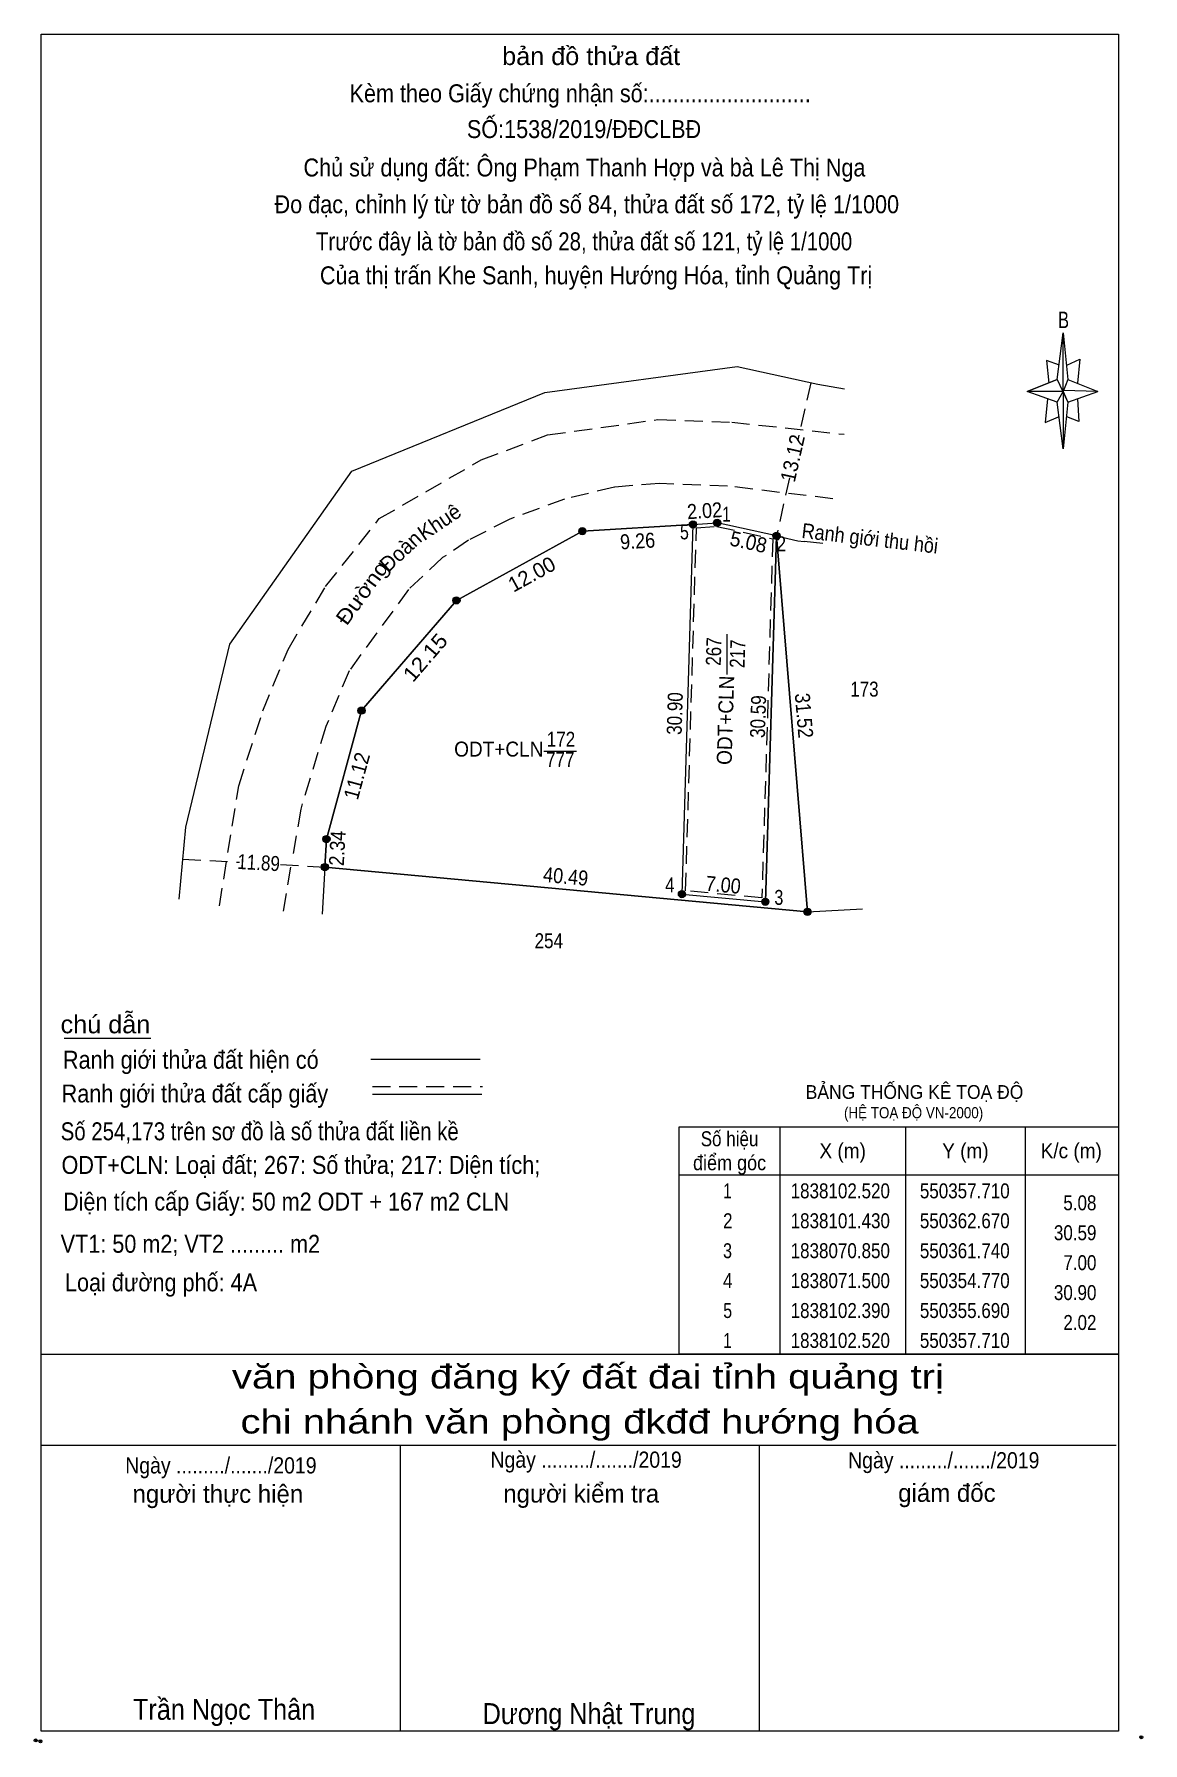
# Model space of a CAD drawing. Header units: metres. Extents: x 543288 to 552499, y 1822776 to 1839668.
# Drawn here: x 549873 to 549965.6, y 1837988.9 to 1838131.7 of the extents above; entities that cross this region are included whole.
import ezdxf
from ezdxf.enums import TextEntityAlignment as Align

# ---------------------------------------------------------------- set-up
doc = ezdxf.new("R2010")
doc.units = ezdxf.units.M
doc.header["$LTSCALE"] = 0.5
doc.header["$PDMODE"] = 32
doc.header["$PDSIZE"] = 0.25
doc.linetypes.add('MEDIUM_DASHED', pattern=[4.5, 3, -1.5])
for name, color, linetype, lineweight in [('1', 7, 'Continuous', 13), ('10', 7, 'Continuous', 13), ('17', 7, 'Continuous', 13), ('5', 7, 'Continuous', 13), ('6', 7, 'Continuous', 13), ('63', 7, 'Continuous', 13)]:
    doc.layers.add(name, color=color, linetype=linetype, lineweight=lineweight)

msp = doc.modelspace()

# ---------------------------------------------------------------- texts
at = {"layer": '1'}
for s, width, p in [('173', 0.85, (549942.345, 1838076.35)), ('ODT+CLN', 0.95, (549911.8, 1838071.34)), ('172', 0.85, (549916.995, 1838072.16)), ('777', 0.85, (549916.935, 1838070.47)), ('254', 0.85, (549915.98, 1838055.33))]:
    msp.add_text(s, height=1.25, dxfattribs=dict(at, width=width)).set_placement(p, align=Align.CENTER)
for s, height, width, p in [('BẢNG THỐNG KÊ TOẠ ĐỘ ', 1.15, 0.95, (549937.44, 1838042.74)), ('(HỆ TOẠ ĐỘ VN-2000)', 0.93, 0.9, (549940.64, 1838041.12))]:
    msp.add_text(s, height=height, dxfattribs=dict(at, width=width)).set_placement(p)
at = {"layer": '10'}
for s, width, p in [(' 1', 0.75, (549931.17, 1838090.98)), (' 5', 0.8, (549927.68, 1838089.49)), (' 2', 0.85, (549935.8, 1838088.49)), (' 4', 0.85, (549926.49, 1838059.99)), (' 3', 0.8, (549935.57, 1838058.95))]:
    msp.add_text(s, height=1.25, dxfattribs=dict(at, width=width)).set_placement(p, align=Align.RIGHT)
at = {"layer": '5'}
for s, height, width, p in [('bản đồ thửa đất', 1.5, 1.05, (549919.52, 1838129.12)), ('Kèm theo Giấy chứng nhận số:...........................', 1.5, 0.9, (549918.6, 1838126.01)), ('SỐ:1538/2019/ĐĐCLBĐ', 1.5, 0.9, (549918.92, 1838123.02)), ('Chủ sử dụng đất: Ông Phạm Thanh Hợp và bà Lê Thị Nga', 1.5, 0.9, (549918.96, 1838119.81)), ('Đo đạc, chỉnh lý từ tờ bản đồ số 84, thửa đất số 172, tỷ lệ 1/1000 ', 1.5, 0.9, (549919.405, 1838116.74)), ('Trước đây là tờ bản đồ số 28, thửa đất số 121, tỷ lệ 1/1000 ', 1.5, 0.85, (549919.16, 1838113.64)), ('Của thị trấn Khe Sanh, huyện Hướng Hóa, tỉnh Quảng Trị', 1.5, 0.9, (549919.93, 1838110.8)), ('B', 1.378, 0.75, (549958.98, 1838107.14)), ('văn phòng đăng ký đất đai tỉnh quảng trị', 2, 1.25, (549919.245, 1838018.54)), ('chi nhánh văn phòng đkđđ hướng hóa', 2, 1.25, (549918.555, 1838014.78)), ('Ngày ........./......./2019', 1.35, 0.9, (549888.585, 1838011.44)), ('Ngày ........./......./2019', 1.35, 0.9, (549919.095, 1838011.92)), ('Ngày ........./......./2019', 1.35, 0.9, (549948.975, 1838011.87)), ('Trần Ngọc Thân', 1.75, 0.9, (549888.85, 1837990.86)), ('Dương Nhật Trung', 1.75, 0.9, (549919.34, 1837990.5))]:
    msp.add_text(s, height=height, dxfattribs=dict(at, width=width)).set_placement(p, align=Align.CENTER)
for s, p in [('người thực hiện', (549888.33, 1838008.99)), ('người kiểm tra', (549918.685, 1838009.01)), ('giám đốc', (549949.235, 1838009.07))]:
    msp.add_text(s, height=1.5, dxfattribs=at).set_placement(p, align=Align.CENTER)
at = {"layer": '6'}
for s, width, p in [('chú dẫn', 1.05, (549875.19, 1838048.22)), ('Ranh giới thửa đất hiện có ', 0.9, (549875.39, 1838045.26)), ('Ranh giới thửa đất cấp giấy', 0.9, (549875.28, 1838042.44)), ('Số 254,173 trên sơ đồ là số thửa đất liền kề', 0.85, (549875.2, 1838039.28)), ('ODT+CLN: Loại đất; 267: Số thửa; 217: Diện tích;', 0.9, (549875.27, 1838036.47)), ('Diện tích cấp Giấy: 50 m2 ODT + 167 m2 CLN', 0.9, (549875.4, 1838033.41)), ('VT1: 50 m2; VT2 ......... m2', 0.9, (549875.2, 1838029.88)), ('Loại đường phố: 4A', 0.9, (549875.56, 1838026.66))]:
    msp.add_text(s, height=1.5, dxfattribs=dict(at, width=width)).set_placement(p)
at = {"layer": '63'}
for s, rotation, width, p in [('13.12', 77.405, 0.95, (549936.9554, 1838096.1337)), ('2.02', 3.682, 0.9, (549929.0299, 1838091.2627)), ('Ranh giới thu hồi', 353.372, 0.9, (549942.7379, 1838088.9532)), ('9.26', 3.53, 0.9, (549923.4365, 1838088.7286)), ('5.08', 347.606, 0.95, (549932.5309, 1838088.6646)), ('Đường', 53.838, 1.15, (549900.885, 1838084.6612)), ('12.15', 49.271, 1.1, (549906.1273, 1838079.2122)), ('267', 88.294, 0.85, (549930.3755, 1838080.1014)), ('217', 88.294, 0.85, (549932.3655, 1838079.9114)), ('ODT+CLN', 88.294, 0.95, (549931.3607, 1838074.3564)), ('30.90', 88.294, 0.85, (549927.1245, 1838074.9214)), ('31.52', 274.714, 0.9, (549936.6828, 1838074.7164)), ('30.59', 88.258, 0.85, (549934.0854, 1838074.661)), ('11.12', 74.727, 0.95, (549900.5417, 1838069.5604)), ('2.34', 86.82, 0.9, (549898.9297, 1838063.6453)), ('11.89', 356.817, 0.85, (549891.7053, 1838061.858)), ('40.49', 354.701, 0.9, (549917.3323, 1838060.7082)), ('7.00', 354.672, 0.9, (549930.497, 1838060.0041))]:
    msp.add_text(s, height=1.25, rotation=rotation, dxfattribs=dict(at, width=width)).set_placement(p, align=Align.CENTER)
for s, rotation, p in [('Khuê', 33.996, (549907.1805, 1838090.4243)), ('Đoàn ', 43.018, (549904.1937, 1838088.1923)), ('12.00', 28.786, (549914.854, 1838086.0306))]:
    msp.add_text(s, height=1.25, rotation=rotation, dxfattribs=at).set_placement(p, align=Align.CENTER)
for s, width, p in [('Số hiệu', 0.85, (549931.08, 1838038.78)), ('điểm góc', 0.9, (549931.08, 1838036.78)), ('X (m)', 0.95, (549940.53, 1838037.78)), ('Y (m)', 0.95, (549950.785, 1838037.78)), ('K/c (m)', 0.95, (549959.625, 1838037.78)), (' 1', 0.75, (549930.73, 1838034.43)), ('1838102.520', 0.85, (549940.33, 1838034.43)), ('550357.710', 0.85, (549950.73, 1838034.43)), (' 2', 0.85, (549930.735, 1838031.93)), ('1838101.430', 0.85, (549940.33, 1838031.93)), ('550362.670', 0.85, (549950.73, 1838031.93)), (' 3', 0.8, (549930.725, 1838029.43)), ('1838070.850', 0.85, (549940.33, 1838029.43)), ('550361.740', 0.85, (549950.73, 1838029.43)), (' 4', 0.85, (549930.73, 1838026.93)), ('1838071.500', 0.85, (549940.33, 1838026.93)), ('550354.770', 0.85, (549950.73, 1838026.93)), (' 5', 0.8, (549930.735, 1838024.43)), ('1838102.390', 0.85, (549940.33, 1838024.43)), ('550355.690', 0.85, (549950.73, 1838024.43)), (' 1', 0.75, (549930.73, 1838021.93)), ('1838102.520', 0.85, (549940.33, 1838021.93)), ('550357.710', 0.85, (549950.73, 1838021.93))]:
    msp.add_text(s, height=1.25, dxfattribs=dict(at, width=width)).set_placement(p, align=Align.CENTER)
at = {"layer": '63', "width": 0.85}
for s, p in [('5.08', (549961.73, 1838033.43)), ('30.59', (549961.73, 1838030.93)), ('7.00', (549961.73, 1838028.43)), ('30.90', (549961.73, 1838025.93)), ('2.02', (549961.73, 1838023.43))]:
    msp.add_text(s, height=1.25, dxfattribs=at).set_placement(p, align=Align.RIGHT)

# ---------------------------------------------------------------- hatches: boundary and pattern name
at = {"layer": '10'}
for points in [[(549928.32, 1838090.74, 1), (549927.72, 1838090.74, 1)], [(549930.34, 1838090.87, 1), (549929.74, 1838090.87, 1)], [(549919.08, 1838090.17, 1), (549918.48, 1838090.17, 1)], [(549935.3, 1838089.78, 1), (549934.7, 1838089.78, 1)], [(549908.56, 1838084.39, 1), (549907.96, 1838084.39, 1)], [(549900.63, 1838075.18, 1), (549900.03, 1838075.18, 1)], [(549897.7, 1838064.45, 1), (549897.1, 1838064.45, 1)], [(549897.57, 1838062.11, 1), (549896.97, 1838062.11, 1)], [(549927.4, 1838059.85, 1), (549926.8, 1838059.85, 1)], [(549934.37, 1838059.2, 1), (549933.77, 1838059.2, 1)], [(549937.89, 1838058.37, 1), (549937.29, 1838058.37, 1)]]:
    msp.add_hatch(color=256, dxfattribs=at).paths.add_polyline_path(points)

# ---------------------------------------------------------------- linework, layer by layer
at = {"layer": '1'}
for p, q in [((549928.02, 1838090.74), (549930.04, 1838090.87)), ((549928.02, 1838090.74), (549927.1, 1838059.85)), ((549935, 1838089.78), (549934.07, 1838059.2))]:
    msp.add_line(p, q, dxfattribs=at)
msp.add_lwpolyline([(549928.02, 1838090.74), (549927.1, 1838059.85), (549934.07, 1838059.2), (549935, 1838089.78), (549937.59, 1838058.37), (549897.27, 1838062.11), (549897.4, 1838064.45), (549900.33, 1838075.18), (549908.26, 1838084.39), (549918.78, 1838090.17)], close=True, dxfattribs=at)
at = {"layer": '1', "linetype": 'MEDIUM_DASHED'}
msp.add_lwpolyline([(549930.02, 1838090.57), (549934.69, 1838089.54), (549933.78, 1838059.53), (549927.41, 1838060.12), (549928.31, 1838090.46)], close=True, dxfattribs=at)
at = {"layer": '1'}
msp.add_lwpolyline([(549937.59, 1838058.37), (549935, 1838089.78), (549936.79, 1838089.38)], dxfattribs=at)
at = {"layer": '10'}
for p, q in [((549938.46, 1838102.45), (549940.67, 1838102.07)), ((549935, 1838089.78), (549930.04, 1838090.87)), ((549936.79, 1838089.38), (549937.31, 1838089.32)), ((549938.88, 1838089.14), (549937.31, 1838089.32)), ((549930.86, 1838081.57), (549930.86, 1838078.2)), ((549915.57, 1838071.8), (549918.29, 1838071.8)), ((549885.09, 1838059.42), (549885.65, 1838065.43)), ((549897.4, 1838064.45), (549897.27, 1838062.11)), ((549897.27, 1838062.11), (549897.05, 1838058.17)), ((549897.27, 1838062.11), (549937.59, 1838058.37)), ((549927.1, 1838059.85), (549934.07, 1838059.2))]:
    msp.add_line(p, q, dxfattribs=at)
at = {"layer": '10', "linetype": 'MEDIUM_DASHED'}
for p, q in [((549931.26, 1838099.28), (549940.65, 1838098.27)), ((549939.72, 1838092.88), (549930.92, 1838093.94)), ((549888.46, 1838058.87), (549890.07, 1838068.9)), ((549895.25, 1838066.94), (549894.55, 1838062.81)), ((549893.81, 1838058.41), (549894.55, 1838062.81))]:
    msp.add_line(p, q, dxfattribs=at)
at = {"layer": '10'}
for points in [[(549885.65, 1838065.43), (549889.32, 1838080.73), (549899.51, 1838095.2), (549915.66, 1838101.76), (549931.71, 1838103.92), (549938.46, 1838102.45)], [(549928.02, 1838090.74), (549918.78, 1838090.17), (549908.26, 1838084.39), (549900.33, 1838075.18), (549897.4, 1838064.45)]]:
    msp.add_lwpolyline(points, dxfattribs=at)
at = {"layer": '10', "linetype": 'MEDIUM_DASHED'}
for points in [[(549890.07, 1838068.9), (549892.08, 1838075.15), (549894.2, 1838080.3), (549897.33, 1838085.54), (549901.82, 1838091.22), (549910.34, 1838096.13), (549915.88, 1838098.21), (549925.09, 1838099.5), (549931.26, 1838099.28)], [(549930.92, 1838093.94), (549925.23, 1838094.16), (549921.48, 1838093.86), (549917.3, 1838092.85), (549912.73, 1838091.18), (549909.26, 1838089.41), (549907.11, 1838087.96), (549904.27, 1838085.31), (549899.3, 1838078.51), (549897.35, 1838073.84), (549895.25, 1838066.94)]]:
    msp.add_lwpolyline(points, dxfattribs=at)
at = {"layer": '10'}
for centre in [(549928.02, 1838090.74), (549930.04, 1838090.87), (549918.78, 1838090.17), (549935, 1838089.78), (549908.26, 1838084.39), (549900.33, 1838075.18), (549897.4, 1838064.45), (549897.27, 1838062.11), (549927.1, 1838059.85), (549934.07, 1838059.2), (549937.59, 1838058.37)]:
    msp.add_circle(centre, 0.3, dxfattribs=at)
at = {"layer": '17'}
msp.add_line((549875.5, 1838047.81), (549882.74, 1838047.81), dxfattribs=at)
at = {"layer": '5'}
for p, q in [((549958.45, 1838102.84), (549958.95, 1838106.74)), ((549959.35, 1838102.84), (549961.85, 1838101.84)), ((549958.45, 1838100.94), (549955.95, 1838101.84)), ((549959.35, 1838100.94), (549958.95, 1838097.04)), ((549960.15, 1838101.24), (549960.25, 1838099.34)), ((549960.25, 1838099.34), (549959.25, 1838099.74)), ((549873.58, 1838021.4), (549963.58, 1838021.4)), ((549873.58, 1838013.8), (549963.38, 1838013.8)), ((549873.58, 1838013.8), (549963.38, 1838013.8)), ((549873.58, 1838013.8), (549963.38, 1838013.8)), ((549903.58, 1837989.9), (549903.58, 1838013.8)), ((549933.58, 1837989.9), (549933.58, 1838013.8))]:
    msp.add_line(p, q, dxfattribs=at)
for points in [[(549873.58, 1838131.7), (549963.58, 1838131.7), (549963.58, 1837989.9), (549873.58, 1837989.9)], [(549958.95, 1838106.74), (549959.35, 1838102.84), (549958.95, 1838101.84)], [(549958.95, 1838101.84), (549955.95, 1838101.84), (549958.45, 1838102.84), (549959.35, 1838100.94), (549961.85, 1838101.84), (549958.95, 1838101.94)], [(549958.95, 1838101.84), (549958.95, 1838097.04), (549958.45, 1838100.94)]]:
    msp.add_lwpolyline(points, close=True, dxfattribs=at)
for points in [[(549958.65, 1838104.04), (549957.55, 1838104.44), (549957.75, 1838102.54)], [(549959.25, 1838104.04), (549960.35, 1838104.54), (549960.15, 1838102.54)], [(549958.95, 1838101.84), (549958.45, 1838102.84), (549955.95, 1838101.84)], [(549957.65, 1838101.24), (549957.45, 1838099.24), (549958.55, 1838099.74)], [(549958.95, 1838101.84), (549959.35, 1838100.94), (549961.85, 1838101.84)], [(549963.58, 1837989.9), (549873.58, 1837989.9), (549873.58, 1838013.8)]]:
    msp.add_lwpolyline(points, dxfattribs=at)
for p in [(549873.11, 1837989.13), (549873.51, 1837989.06)]:
    msp.add_point(p, dxfattribs=at)
at = {"layer": '6'}
for p, q in [((549901.1, 1838046.07), (549910.24, 1838046.07)), ((549901.24, 1838043.14), (549910.38, 1838043.14))]:
    msp.add_line(p, q, dxfattribs=at)
at = {"layer": '6', "linetype": 'MEDIUM_DASHED'}
msp.add_line((549901.24, 1838043.76), (549910.44, 1838043.76), dxfattribs=at)
at = {"layer": '6'}
msp.add_point((549965.48, 1837989.4), dxfattribs=at)
at = {"layer": '63', "linetype": 'MEDIUM_DASHED'}
for p, q in [((549937.86, 1838102.58), (549936.79, 1838097.79)), ((549936.09, 1838094.64), (549935, 1838089.78)), ((549885.4, 1838062.77), (549890.15, 1838062.51)), ((549893.56, 1838062.32), (549897.27, 1838062.11))]:
    msp.add_line(p, q, dxfattribs=at)
at = {"layer": '63'}
for p, q in [((549937.59, 1838058.37), (549942.19, 1838058.63)), ((549935.28, 1838040.4), (549935.28, 1838021.4)), ((549945.78, 1838040.4), (549945.78, 1838021.4)), ((549955.78, 1838040.4), (549955.78, 1838021.4)), ((549926.88, 1838036.4), (549963.58, 1838036.4))]:
    msp.add_line(p, q, dxfattribs=at)
msp.add_lwpolyline([(549926.88, 1838040.4), (549963.58, 1838040.4), (549963.58, 1838021.4), (549926.88, 1838021.4)], close=True, dxfattribs=at)

msp.set_redraw_order([(e.dxf.handle, doc.entitydb.next_handle()) for e in msp.query("TEXT MTEXT ATTDEF DIMENSION ARC_DIMENSION")])  # texts and dimensions are drawn at this point

doc.saveas('drawing.dxf')
